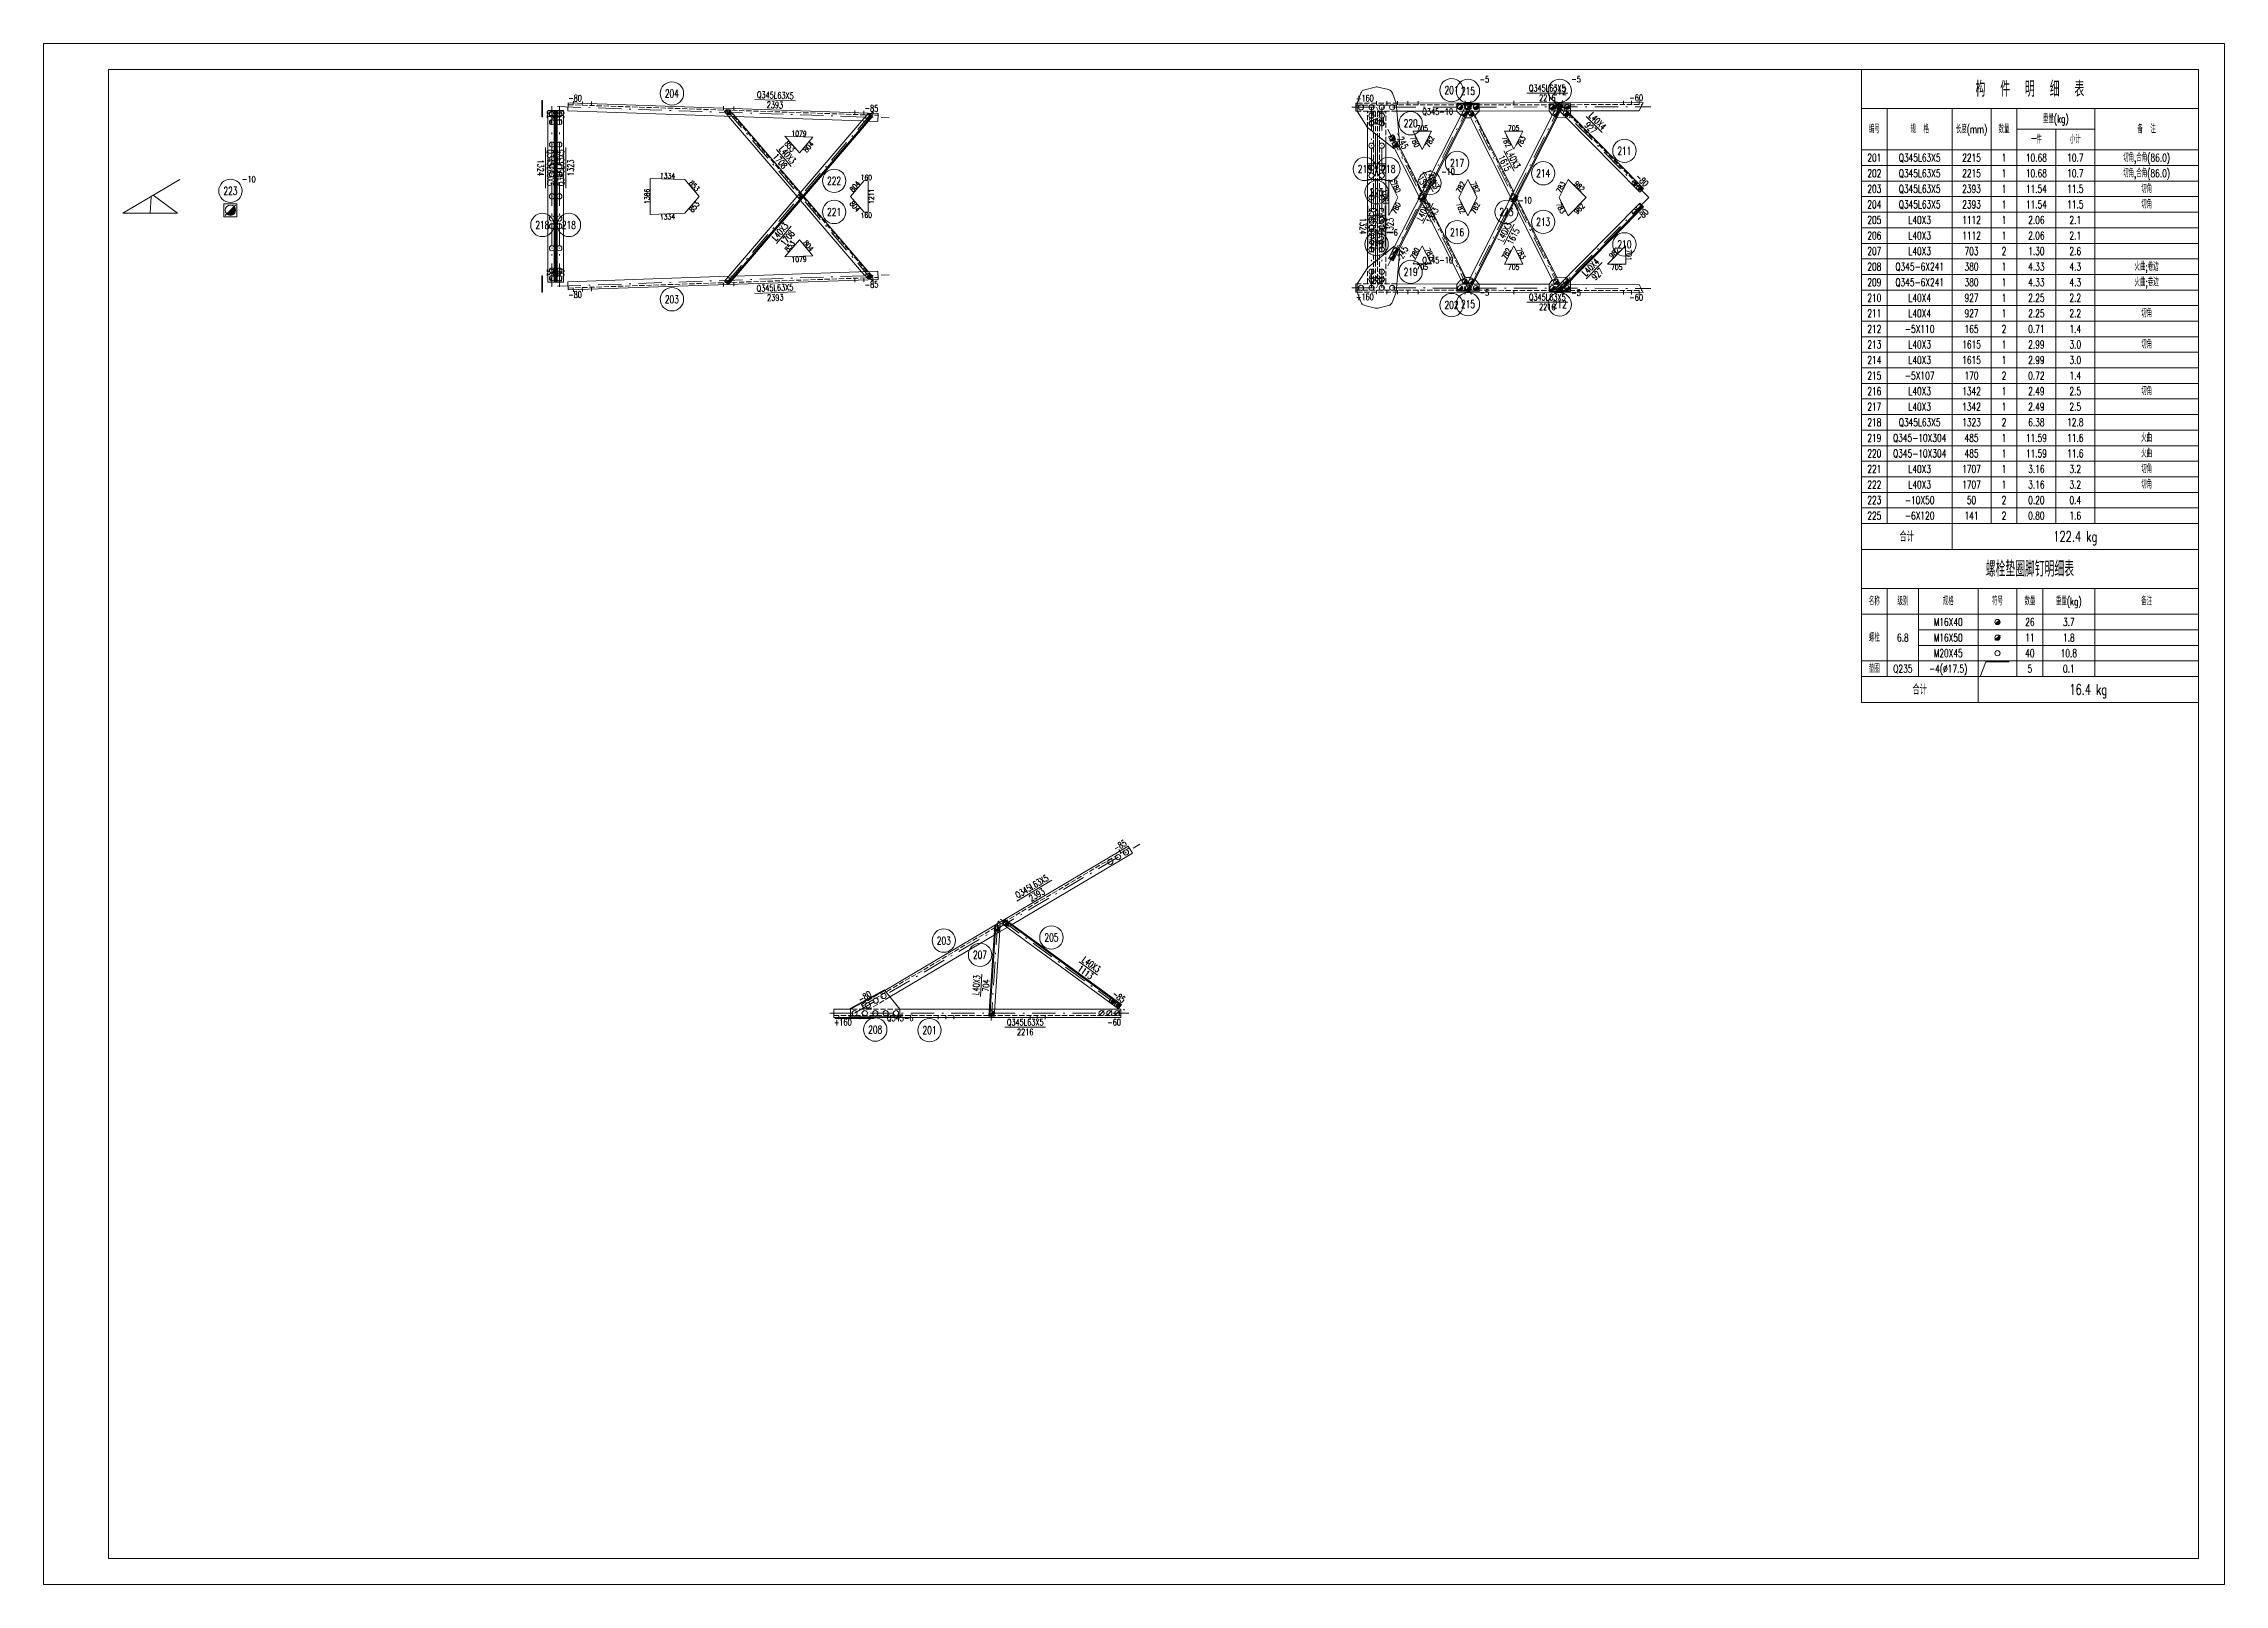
# Model space of a CAD drawing. Extents: x 0 to 841, y 0 to 5426.
# Drawn here: x 0 to 841, y 3624 to 4218 of the extents above; entities that cross this region are included whole.
import ezdxf
from ezdxf.enums import TextEntityAlignment as Align

# ---------------------------------------------------------------- set-up
doc = ezdxf.new("R2010")
doc.units = 0
doc.header["$MEASUREMENT"] = 0
doc.linetypes.add('Dash', pattern=[2.75, 2, -0.75])
doc.linetypes.add('DashDot', pattern=[15.6, 9, -3, 0.6, -3])
doc.layers.get('0').update_dxf_attribs({"linetype": 'CONTINUOUS', "lineweight": 25})
doc.styles.get("Standard").update_dxf_attribs({"font": 'simplex.shx', "width": 0.7, "height": 3, "bigfont": 'gbhzfs.shx'})

msp = doc.modelspace()

# ---------------------------------------------------------------- texts
at = {"color": 7, "linetype": 'Continuous', "lineweight": 13, "width": 0.7}
for s, p in [('-5', (553.8, 4204.24)), ('-5', (589.17, 4204.3)), ('Q345-10', (531.69, 4191.78)), ('-10', (76.54, 4165.73)), ('-6', (518.56, 4165.2)), ('-10', (538.97, 4168.68)), ('-10', (568.63, 4157.61)), ('-6', (518.56, 4145.2)), ('Q345-10', (531.69, 4134.51)), ('-5', (553.8, 4122.06)), ('-5', (589.17, 4121.99)), ('Q345-6', (325.22, 3842.39))]:
    msp.add_text(s, height=2.4, dxfattribs=at).set_placement(p, align=Align.MIDDLE_LEFT)
for s, rotation, p in [('-80', 358.05108, (204.96, 4196.97)), ('Q345L63X5', 358.05108, (282.18, 4198.1)), ('+160', 0.10422, (509.56, 4196.94)), ('Q345L63X5', 0.10422, (579.88, 4200.82)), ('2216', 0.10422, (579.89, 4197.07)), ('-60', 0.10422, (614.18, 4197.13)), ('-35', 90, (195.43, 4189.56)), ('-35', 90, (199.51, 4189.56)), ('2393', 358.05108, (282.05, 4194.35)), ('-85', 358.05108, (319.28, 4193.08)), ('-35', 270, (512.58, 4189.1)), ('-35', 270, (515.53, 4189.09)), ('L40X4', 314.61157, (599.25, 4188.14)), ('-245', 296.82343, (523.73, 4180.71)), ('927', 314.61157, (596.58, 4185.51)), ('1324', 270, (191.68, 4170.14)), ('Q345L63X5', 270, (195.43, 4170.14)), ('Q345L63X5', 90, (199.51, 4170.13)), ('1323', 90, (203.26, 4170.13)), ('1708', 310.59439, (284.01, 4172.7)), ('L40X3', 310.59439, (286.86, 4175.14)), ('1615', 296.78105, (563.44, 4171.92)), ('L40X3', 296.78105, (566.79, 4173.61)), ('1343', 296.82343, (532.25, 4163.87)), ('L40X3', 296.82343, (535.59, 4165.56)), ('-80', 314.61157, (616.44, 4165.38)), ('L40X3', 63.17657, (532.25, 4153.42)), ('1343', 63.17657, (535.59, 4151.73)), ('L40X3', 49.40561, (284.01, 4145.52)), ('1324', 270, (508.83, 4147.62)), ('Q345L63X5', 270, (512.58, 4147.62)), ('Q345L63X5', 90, (515.53, 4147.62)), ('1323', 90, (519.28, 4147.62)), ('L40X3', 63.21895, (563.44, 4145.37)), ('1615', 63.21895, (566.79, 4143.68)), ('-80', 45.38967, (616.44, 4151.91)), ('1708', 49.40561, (286.86, 4143.08)), ('-245', 63.17657, (523.73, 4136.58)), ('-35', 90, (195.43, 4128.66)), ('-35', 90, (199.51, 4128.66)), ('-35', 270, (512.58, 4128.19)), ('-35', 270, (515.53, 4128.2)), ('L40X4', 45.38967, (596.58, 4131.78)), ('927', 45.38967, (599.25, 4129.15)), ('-80', 1.94892, (204.96, 4121.25)), ('Q345L63X5', 1.94892, (282.05, 4123.87)), ('2393', 1.94892, (282.18, 4120.12)), ('-85', 1.94892, (319.28, 4125.14)), ('+160', 359.89578, (509.56, 4120.35)), ('Q345L63X5', 359.89578, (579.89, 4120.23)), ('-60', 359.89578, (614.18, 4120.16)), ('2216', 359.89578, (579.88, 4116.48)), ('-85', 30.62434, (415.09, 3908.83)), ('Q345L63X5', 30.62434, (381.12, 3893.08)), ('2393', 30.62434, (383.03, 3889.85)), ('1113', 323.78669, (401.79, 3859.96)), ('L40X3', 323.78669, (404.01, 3862.99)), ('-80', 30.62434, (316.66, 3850.56)), ('L40X3', 86.22572, (359.68, 3855.07)), ('704', 86.22572, (363.42, 3854.82)), ('-85', 323.78669, (414.63, 3850.56)), ('+160', 359.99272, (308.23, 3840.72)), ('Q345L63X5', 359.99272, (378.56, 3840.71)), ('2216', 359.99272, (378.56, 3836.96)), ('-60', 359.99272, (412.85, 3840.71))]:
    msp.add_text(s, height=2.5, rotation=rotation, dxfattribs=at).set_placement(p, align=Align.MIDDLE_CENTER)
for s, p in [('204', (242.3, 4198.78)), ('201', (542.97, 4200.07)), ('215', (549.3, 4199.74)), ('212', (584.67, 4199.8)), ('220', (527.19, 4187.28)), ('217', (545.09, 4172)), ('211', (609.62, 4176.67)), ('222', (304.86, 4165.12)), ('218', (509.51, 4169.67)), ('218', (518.61, 4169.67)), ('223', (534.47, 4164.18)), ('214', (578.31, 4168.01)), ('223', (72.04, 4161.23)), ('221', (304.86, 4153.1)), ('225', (514.06, 4160.7)), ('223', (564.13, 4153.11)), ('218', (192.35, 4148.08)), ('218', (202.58, 4148.09)), ('216', (545.09, 4145.29)), ('213', (578.31, 4149.28)), ('225', (514.06, 4140.7)), ('210', (609.62, 4140.62)), ('219', (527.19, 4130.01)), ('203', (242.3, 4119.44)), ('202', (542.97, 4117.22)), ('215', (549.3, 4117.56)), ('212', (584.67, 4117.49)), ('203', (347.15, 3872.18)), ('205', (388.65, 3873.39)), ('207', (361.12, 3866.72)), ('208', (320.72, 3837.89)), ('201', (341.64, 3837.64))]:
    msp.add_text(s, height=3, dxfattribs=at).set_placement(p, align=Align.MIDDLE_CENTER)
at = {"color": 3, "linetype": 'Continuous', "lineweight": 13, "width": 0.7}
for s, height, p in [('构  件  明  细  表', 6, (766, 4200.5)), ('重量(kg)', 3, (776, 4189)), ('编号', 3, (706, 4185)), ('规  格', 3, (723.5, 4185)), ('长度(mm)', 3, (743.5, 4185)), ('数量', 3, (756, 4185)), ('一件', 3, (768.5, 4181)), ('小计', 3, (783.5, 4181)), ('备  注', 3, (811, 4185)), ('201', 3, (706, 4174)), ('Q345L63X5', 3, (723.5, 4174)), ('2215', 3, (743.5, 4174)), ('1', 3, (756, 4174)), ('10.68', 3, (768.5, 4174)), ('10.7', 3, (783.5, 4174)), ('切角,合角(86.0)', 3, (811, 4174)), ('202', 3, (706, 4168)), ('203', 3, (706, 4162)), ('Q345L63X5', 3, (723.5, 4168)), ('Q345L63X5', 3, (723.5, 4162)), ('2215', 3, (743.5, 4168)), ('2393', 3, (743.5, 4162)), ('1', 3, (756, 4168)), ('1', 3, (756, 4162)), ('10.68', 3, (768.5, 4168)), ('11.54', 3, (768.5, 4162)), ('10.7', 3, (783.5, 4168)), ('11.5', 3, (783.5, 4162)), ('切角,合角(86.0)', 3, (811, 4168)), ('切角', 3, (811, 4162)), ('204', 3, (706, 4156)), ('Q345L63X5', 3, (723.5, 4156)), ('2393', 3, (743.5, 4156)), ('1', 3, (756, 4156)), ('11.54', 3, (768.5, 4156)), ('11.5', 3, (783.5, 4156)), ('切角', 3, (811, 4156)), ('205', 3, (706, 4150)), ('L40X3', 3, (723.5, 4150)), ('1112', 3, (743.5, 4150)), ('1', 3, (756, 4150)), ('2.06', 3, (768.5, 4150)), ('2.1', 3, (783.5, 4150)), ('206', 3, (706, 4144)), ('207', 3, (706, 4138)), ('L40X3', 3, (723.5, 4144)), ('L40X3', 3, (723.5, 4138)), ('1112', 3, (743.5, 4144)), ('703', 3, (743.5, 4138)), ('2', 3, (756, 4138)), ('1', 3, (756, 4144)), ('2.06', 3, (768.5, 4144)), ('1.30', 3, (768.5, 4138)), ('2.1', 3, (783.5, 4144)), ('2.6', 3, (783.5, 4138)), ('208', 3, (706, 4132)), ('Q345-6X241', 3, (723.5, 4132)), ('380', 3, (743.5, 4132)), ('1', 3, (756, 4132)), ('4.33', 3, (768.5, 4132)), ('4.3', 3, (783.5, 4132)), ('火曲;卷边', 3, (811, 4132)), ('209', 3, (706, 4126)), ('210', 3, (706, 4120)), ('Q345-6X241', 3, (723.5, 4126)), ('L40X4', 3, (723.5, 4120)), ('380', 3, (743.5, 4126)), ('927', 3, (743.5, 4120)), ('1', 3, (756, 4126)), ('1', 3, (756, 4120)), ('4.33', 3, (768.5, 4126)), ('2.25', 3, (768.5, 4120)), ('4.3', 3, (783.5, 4126)), ('2.2', 3, (783.5, 4120)), ('火曲;卷边', 3, (811, 4126)), ('211', 3, (706, 4114)), ('L40X4', 3, (723.5, 4114)), ('927', 3, (743.5, 4114)), ('1', 3, (756, 4114)), ('2.25', 3, (768.5, 4114)), ('2.2', 3, (783.5, 4114)), ('切角', 3, (811, 4114)), ('212', 3, (706, 4108)), ('-5X110', 3, (723.5, 4108)), ('165', 3, (743.5, 4108)), ('2', 3, (756, 4108)), ('0.71', 3, (768.5, 4108)), ('1.4', 3, (783.5, 4108)), ('213', 3, (706, 4102)), ('214', 3, (706, 4096)), ('L40X3', 3, (723.5, 4102)), ('L40X3', 3, (723.5, 4096)), ('1615', 3, (743.5, 4102)), ('1615', 3, (743.5, 4096)), ('1', 3, (756, 4102)), ('1', 3, (756, 4096)), ('2.99', 3, (768.5, 4102)), ('2.99', 3, (768.5, 4096)), ('3.0', 3, (783.5, 4102)), ('3.0', 3, (783.5, 4096)), ('切角', 3, (811, 4102)), ('215', 3, (706, 4090)), ('-5X107', 3, (723.5, 4090)), ('170', 3, (743.5, 4090)), ('2', 3, (756, 4090)), ('0.72', 3, (768.5, 4090)), ('1.4', 3, (783.5, 4090)), ('216', 3, (706, 4084)), ('217', 3, (706, 4078)), ('L40X3', 3, (723.5, 4084)), ('L40X3', 3, (723.5, 4078)), ('1342', 3, (743.5, 4084)), ('1342', 3, (743.5, 4078)), ('1', 3, (756, 4084)), ('1', 3, (756, 4078)), ('2.49', 3, (768.5, 4084)), ('2.49', 3, (768.5, 4078)), ('2.5', 3, (783.5, 4084)), ('2.5', 3, (783.5, 4078)), ('切角', 3, (811, 4084)), ('218', 3, (706, 4072)), ('Q345L63X5', 3, (723.5, 4072)), ('1323', 3, (743.5, 4072)), ('2', 3, (756, 4072)), ('6.38', 3, (768.5, 4072)), ('12.8', 3, (783.5, 4072)), ('219', 3, (706, 4066)), ('Q345-10X304', 3, (723.5, 4066)), ('485', 3, (743.5, 4066)), ('1', 3, (756, 4066)), ('11.59', 3, (768.5, 4066)), ('11.6', 3, (783.5, 4066)), ('火曲', 3, (811, 4066)), ('220', 3, (706, 4060)), ('221', 3, (706, 4054)), ('Q345-10X304', 3, (723.5, 4060)), ('L40X3', 3, (723.5, 4054)), ('1707', 3, (743.5, 4054)), ('485', 3, (743.5, 4060)), ('1', 3, (756, 4060)), ('1', 3, (756, 4054)), ('11.59', 3, (768.5, 4060)), ('3.16', 3, (768.5, 4054)), ('11.6', 3, (783.5, 4060)), ('3.2', 3, (783.5, 4054)), ('切角', 3, (811, 4054)), ('火曲', 3, (811, 4060)), ('222', 3, (706, 4048)), ('L40X3', 3, (723.5, 4048)), ('1707', 3, (743.5, 4048)), ('1', 3, (756, 4048)), ('3.16', 3, (768.5, 4048)), ('3.2', 3, (783.5, 4048)), ('切角', 3, (811, 4048)), ('223', 3, (706, 4042)), ('225', 3, (706, 4036)), ('-10X50', 3, (723.5, 4042)), ('-6X120', 3, (723.5, 4036)), ('141', 3, (743.5, 4036)), ('50', 3, (743.5, 4042)), ('2', 3, (756, 4042)), ('2', 3, (756, 4036)), ('0.20', 3, (768.5, 4042)), ('0.80', 3, (768.5, 4036)), ('0.4', 3, (783.5, 4042)), ('1.6', 3, (783.5, 4036)), ('合计', 4, (718.5, 4028)), ('122.4 kg', 4, (783.5, 4028)), ('螺栓垫圈脚钉明细表', 6, (766, 4015.5)), ('名称', 3, (706, 4003)), ('级别', 3, (717, 4003)), ('规格', 3, (734.5, 4003)), ('符号', 3, (753.5, 4003)), ('数量', 3, (766, 4003)), ('重量(kg)', 3, (781, 4003)), ('备注', 3, (811, 4003)), ('M16X40', 3, (734.5, 3995)), ('26', 3, (766, 3995)), ('3.7', 3, (781, 3995)), ('螺栓', 3, (706, 3989)), ('6.8', 3, (717, 3989)), ('M16X50', 3, (734.5, 3989)), ('11', 3, (766, 3989)), ('1.8', 3, (781, 3989)), ('垫圈', 3, (706, 3977)), ('Q235', 3, (717, 3977)), ('-4(%%c17.5)', 3, (734.5, 3977)), ('M20X45', 3, (734.5, 3983)), ('40', 3, (766, 3983)), ('5', 3, (766, 3977)), ('10.8', 3, (781, 3983)), ('0.1', 3, (781, 3977)), ('合计', 4, (723.5, 3969)), ('16.4 kg', 4, (788.5, 3969))]:
    msp.add_text(s, height=height, dxfattribs=at).set_placement(p, align=Align.MIDDLE_CENTER)
at = {"color": 7, "linetype": 'Continuous', "lineweight": 20, "width": 0.7}
for s, rotation, p in [('853', 310.59439, (287.76, 4178.34)), ('1079', 358.05108, (291.33, 4183.38)), ('804', 49.40561, (294.98, 4178.16)), ('780', 296.82343, (528.84, 4180.18)), ('705', 0.10422, (531.68, 4185.41)), ('782', 63.17657, (534.51, 4180.18)), ('782', 296.78105, (564.1, 4180.22)), ('705', 0.10422, (566.93, 4185.46)), ('783', 63.21886, (569.76, 4180.23)), ('1334', 358.05108, (240.61, 4167.01)), ('853', 310.59439, (250.92, 4163.13)), ('804', 49.40561, (312.88, 4162.94)), ('160', 358.05108, (317.25, 4166.39)), ('780', 296.82343, (521.59, 4162.67)), ('782', 63.17657, (546.47, 4162.68)), ('782', 296.78105, (552.14, 4162.68)), ('783', 63.21886, (585.09, 4162.68)), ('982', 314.61163, (592.23, 4162.98)), ('1386', 90, (232.7, 4159.11)), ('853', 49.40561, (250.92, 4155.09)), ('804', 310.59439, (312.88, 4155.27)), ('1211', 90, (319.21, 4159.11)), ('1393', 90, (517.55, 4158.65)), ('780', 63.17657, (521.59, 4154.62)), ('782', 296.82343, (546.47, 4154.62)), ('782', 63.21895, (552.14, 4154.62)), ('783', 296.78105, (585.09, 4154.61)), ('982', 45.38967, (592.23, 4154.31)), ('1334', 1.94892, (240.61, 4151.21)), ('160', 1.94892, (317.25, 4151.83)), ('853', 49.40561, (287.76, 4139.88)), ('804', 310.59439, (294.98, 4140.06)), ('780', 63.17657, (528.84, 4137.12)), ('782', 296.82343, (534.51, 4137.11)), ('782', 63.21895, (564.1, 4137.07)), ('783', 296.78105, (569.76, 4137.07)), ('982', 45.38967, (605.75, 4137.34)), ('701', 271.25818, (611.33, 4136.51)), ('1079', 1.94892, (291.33, 4134.84)), ('705', 359.89578, (531.68, 4131.88)), ('705', 359.89578, (566.93, 4131.84)), ('705', 359.89578, (606.68, 4131.79))]:
    msp.add_text(s, height=2, rotation=rotation, dxfattribs=at).set_placement(p, align=Align.MIDDLE_CENTER)

# ---------------------------------------------------------------- blocks, each defined once
blk = doc.blocks.new('M16X40S')
at = {"color": 3, "linetype": 'Continuous', "lineweight": 13}
blk.add_line((-0.707, -0.707), (0.707, 0.707), dxfattribs=at)
blk.add_circle((0, 0), 1, dxfattribs=at)
for radius in [0.9, 0.8, 0.7, 0.6, 0.5, 0.4, 0.3, 0.2, 0.1]:
    blk.add_arc((0, 0), radius, 225, 45, dxfattribs=at)
blk = doc.blocks.new('M16X50S')
at = {"color": 3, "linetype": 'Continuous', "lineweight": 13}
blk.add_line((-1, -1), (1, 1), dxfattribs=at)
blk.add_circle((0, 0), 1, dxfattribs=at)
for radius in [0.9, 0.8, 0.7, 0.6, 0.5, 0.4, 0.3, 0.2, 0.1]:
    blk.add_arc((0, 0), radius, 225, 45, dxfattribs=at)
blk = doc.blocks.new('M20X45S')
at = {"color": 3, "linetype": 'Continuous', "lineweight": 13}
blk.add_circle((0, 0), 1, dxfattribs=at)
blk = doc.blocks.new('WasherML')
at = {"color": 3, "linetype": 'Continuous', "lineweight": 13}
for p, q in [((-6.5, -2.7), (-4.5, 2.7)), ((-4.5, 2.7), (4.5, 2.7))]:
    blk.add_line(p, q, dxfattribs=at)
blk = doc.blocks.new('M20X55S')
at = {"color": 3, "linetype": 'Continuous', "lineweight": 13}
blk.add_line((-1, -1), (1, 1), dxfattribs=at)
blk.add_circle((0, 0), 1, dxfattribs=at)
blk = doc.blocks.new('DefaultBolt')
at = {"color": 3, "linetype": 'Continuous', "lineweight": 13}
for p, q in [((-0.1, -0.1), (0.1, 0.1)), ((0.1, -0.1), (-0.1, 0.1))]:
    blk.add_line(p, q, dxfattribs=at)
blk.add_circle((0, 0), 1, dxfattribs=at)

# ---------------------------------------------------------------- linework, layer by layer
at = {"color": 7, "linetype": 'Continuous', "lineweight": 18}
for p, q in [((0, 4218), (841, 4218)), ((0, 3624), (0, 4218)), ((841, 3624), (841, 4218)), ((25, 4208), (831, 4208)), ((25, 3634), (25, 4208)), ((831, 3634), (831, 4208)), ((25, 3634), (831, 3634)), ((0, 3624), (841, 3624))]:
    msp.add_line(p, q, dxfattribs=at)
at = {"color": 7, "linetype": 'Continuous', "lineweight": 13}
for p, q in [((572.01, 4198.93), (587.76, 4198.96)), ((274.24, 4196.49), (289.98, 4195.96)), ((600.99, 4183.71), (594.84, 4189.94)), ((193.55, 4162.26), (193.55, 4178.01)), ((201.38, 4162.26), (201.38, 4178.01)), ((288.28, 4170.6), (282.59, 4177.24)), ((567.08, 4168.86), (563.14, 4176.67)), ((535.9, 4160.81), (531.95, 4168.62)), ((510.71, 4155.5), (510.71, 4139.75)), ((517.41, 4155.5), (517.41, 4139.75)), ((535.9, 4156.48), (531.95, 4148.67)), ((288.28, 4147.62), (282.59, 4140.98)), ((567.08, 4148.43), (563.14, 4140.62)), ((600.99, 4133.58), (594.84, 4127.35)), ((274.24, 4121.73), (289.98, 4122.26)), ((572.01, 4118.37), (587.76, 4118.34)), ((375.3, 3887.45), (388.85, 3895.48)), ((399.37, 3864.06), (406.43, 3858.89)), ((361.84, 3859.31), (361.26, 3850.58)), ((370.68, 3838.84), (386.43, 3838.84))]:
    msp.add_line(p, q, dxfattribs=at)
at = {"color": 2, "linetype": 'DashDot', "lineweight": 0}
for p, q in [((196.03, 4124.29), (196.03, 4193.93)), ((198.22, 4193.73), (326.03, 4189.38)), ((198.9, 4124.28), (198.9, 4193.94)), ((319.83, 4126.48), (262.34, 4193.57)), ((319.83, 4191.74), (262.34, 4124.65)), ((504.56, 4193.45), (619.81, 4193.66)), ((512.06, 4193.47), (512.06, 4123.83)), ((550.55, 4195.99), (514.06, 4123.82)), ((550.55, 4121.3), (514.06, 4193.47)), ((516.06, 4193.48), (516.06, 4123.82)), ((585.8, 4196.05), (548.07, 4121.3)), ((585.8, 4121.24), (548.07, 4195.99)), ((619.04, 4158.65), (582.63, 4195.56)), ((619.04, 4158.65), (582.63, 4121.74)), ((198.22, 4124.49), (326.03, 4128.84)), ((504.56, 4123.84), (619.81, 4123.63)), ((312.73, 3844.19), (422.77, 3909.34)), ((367.93, 3879.51), (365.42, 3841.44)), ((368.97, 3880.43), (418.48, 3844.18)), ((303.23, 3844.2), (418.48, 3844.18))]:
    msp.add_line(p, q, dxfattribs=at)
at = {"color": 7, "linetype": 'Continuous', "lineweight": 0}
for p, q in [((196.88, 4126.04), (196.88, 4192.18)), ((198.05, 4126.03), (198.05, 4192.19)), ((319.31, 4190.21), (263.77, 4125.4)), ((550.41, 4194.38), (520.12, 4134.48)), ((585.66, 4194.45), (549.28, 4122.37)), ((30.52, 4152.59), (52.53, 4165.63)), ((41.52, 4159.11), (41.09, 4152.59)), ((42.21, 4159.52), (51.67, 4152.59)), ((616.66, 4155.38), (584.11, 4122.38)), ((30.52, 4152.59), (51.67, 4152.59)), ((367.23, 3878.05), (364.92, 3842.98)), ((370.54, 3880.03), (415.4, 3847.18))]:
    msp.add_line(p, q, dxfattribs=at)
at = {"color": 1, "linetype": 'Dash', "lineweight": 0}
for p, q in [((202.25, 4194.44), (321.81, 4190.37)), ((263.39, 4192.5), (262.55, 4191.78)), ((262.55, 4191.78), (264.14, 4189.93)), ((264.59, 4192.48), (263.39, 4192.5)), ((319.31, 4128.01), (264.06, 4192.48)), ((266.85, 4189.84), (264.59, 4192.48)), ((318.03, 4188.1), (315.47, 4188.18)), ((506.06, 4194.31), (616.45, 4194.51)), ((506.56, 4195.06), (521.56, 4195.09)), ((521.82, 4191.94), (506.56, 4191.91)), ((510.51, 4185.72), (510.51, 4191.72)), ((510.51, 4191.72), (513.66, 4191.72)), ((512.91, 4191.72), (512.91, 4125.58)), ((513.66, 4191.72), (513.66, 4183.19)), ((514.46, 4191.73), (514.46, 4182.55)), ((517.61, 4191.73), (514.46, 4191.73)), ((515.21, 4191.73), (515.21, 4125.57)), ((517.61, 4180.02), (517.61, 4191.73)), ((553.56, 4191.99), (545.06, 4191.98)), ((546.61, 4190.42), (548.4, 4189.52)), ((548.66, 4194.61), (547.85, 4194.2)), ((547.85, 4194.2), (550.22, 4189.51)), ((549.89, 4194.61), (548.66, 4194.61)), ((549.61, 4194.79), (548.82, 4194.78)), ((585.66, 4122.85), (549.44, 4194.61)), ((552, 4190.42), (549.89, 4194.61)), ((588.81, 4192.06), (580.56, 4192.04)), ((581.87, 4190.48), (583.65, 4189.58)), ((583.86, 4194.67), (582.97, 4193.79)), ((582.97, 4193.79), (587.19, 4189.52)), ((584.92, 4194.66), (583.86, 4194.67)), ((584.86, 4194.85), (584.07, 4194.85)), ((616.66, 4161.92), (584.36, 4194.66)), ((588.61, 4190.92), (584.92, 4194.66)), ((520.48, 4182.99), (518.69, 4182.09)), ((518.69, 4182.09), (520.95, 4177.63)), ((550.41, 4122.91), (520.12, 4182.81)), ((522.74, 4178.53), (520.48, 4182.99)), ((510.51, 4165.65), (510.51, 4171.65)), ((513.66, 4171.65), (513.66, 4165.65)), ((514.46, 4171.65), (514.46, 4165.65)), ((517.61, 4165.65), (517.61, 4171.65)), ((290.55, 4159.11), (291.87, 4157.57)), ((293.18, 4159.11), (291.87, 4160.65)), ((532, 4157.08), (530.21, 4157.99)), ((530.41, 4158.92), (531.67, 4156.43)), ((531.34, 4160.22), (533.13, 4159.31)), ((532.93, 4158.37), (531.67, 4160.86)), ((567.25, 4157.08), (565.46, 4157.98)), ((565.66, 4158.92), (566.92, 4156.43)), ((566.59, 4160.21), (568.37, 4159.31)), ((568.18, 4158.37), (566.92, 4160.87)), ((510.51, 4145.65), (510.51, 4151.65)), ((513.66, 4151.65), (513.66, 4145.65)), ((514.46, 4151.65), (514.46, 4145.65)), ((517.61, 4145.65), (517.61, 4151.65)), ((522.74, 4138.76), (520.95, 4139.67)), ((315.47, 4130.03), (317.67, 4127.46)), ((319.61, 4128.27), (318.03, 4130.12)), ((510.51, 4125.58), (510.51, 4131.58)), ((513.66, 4134.1), (513.66, 4125.58)), ((514.46, 4134.75), (514.46, 4125.57)), ((517.61, 4125.57), (517.61, 4137.28)), ((202.25, 4123.78), (321.81, 4127.85)), ((266.85, 4128.38), (264.14, 4128.29)), ((317.67, 4127.46), (318.7, 4127.49)), ((318.7, 4127.49), (319.61, 4128.27)), ((506.06, 4122.99), (616.45, 4122.79)), ((521.82, 4125.36), (506.56, 4125.39)), ((506.56, 4122.24), (521.56, 4122.21)), ((513.66, 4125.58), (510.51, 4125.58)), ((514.46, 4125.57), (517.61, 4125.57)), ((553.56, 4125.3), (545.06, 4125.32)), ((546.61, 4126.88), (548.73, 4122.68)), ((550.77, 4123.09), (548.4, 4127.78)), ((548.73, 4122.68), (549.96, 4122.69)), ((549.01, 4122.51), (549.8, 4122.51)), ((549.96, 4122.69), (550.77, 4123.09)), ((552, 4126.88), (550.22, 4127.78)), ((588.81, 4125.24), (580.56, 4125.25)), ((581.87, 4126.81), (583.96, 4122.66)), ((586.02, 4123.03), (583.65, 4127.71)), ((583.96, 4122.66), (585.21, 4122.62)), ((584.05, 4122.44), (584.73, 4122.44)), ((585.21, 4122.62), (586.02, 4123.03)), ((588.61, 4126.37), (587.18, 4127.78)), ((315.73, 3846.96), (418.68, 3907.91)), ((373.49, 3878.36), (371.62, 3877.26)), ((368.67, 3875.51), (366.58, 3874.28)), ((315.35, 3847.61), (324.39, 3852.96)), ((330.23, 3845.74), (311.23, 3845.74)), ((316.4, 3845.85), (315.35, 3847.61)), ((318.59, 3845.87), (316.4, 3845.85)), ((326.39, 3850.48), (318.59, 3845.87)), ((366.71, 3845.74), (364.7, 3845.74)), ((304.73, 3843.35), (415.48, 3843.33)), ((305.22, 3842.6), (320.22, 3842.59))]:
    msp.add_line(p, q, dxfattribs=at)
at = {"color": 1, "linetype": 'Continuous', "lineweight": 0}
for p, q in [((296.68, 4181.99), (285.9, 4182.36)), ((285.9, 4182.36), (291.45, 4175.89)), ((291.45, 4175.89), (296.68, 4181.99)), ((535.21, 4184.21), (528.15, 4184.2)), ((528.15, 4184.2), (531.68, 4177.24)), ((531.68, 4177.24), (535.21, 4184.21)), ((570.46, 4184.26), (563.41, 4184.25)), ((563.41, 4184.25), (566.93, 4177.27)), ((566.93, 4177.27), (570.46, 4184.26)), ((247.23, 4165.58), (233.9, 4166.04)), ((233.9, 4166.04), (233.9, 4152.18)), ((252.78, 4159.11), (247.23, 4165.58)), ((316.41, 4165.22), (311.17, 4159.11)), ((318.01, 4165.16), (316.41, 4165.22)), ((318.01, 4153.06), (318.01, 4165.16)), ((518.75, 4165.61), (518.75, 4151.68)), ((522.28, 4158.65), (518.75, 4165.61)), ((549.3, 4165.62), (545.77, 4158.65)), ((552.83, 4158.65), (549.3, 4165.62)), ((587.93, 4165.64), (584.4, 4158.65)), ((594.83, 4158.65), (587.93, 4165.64)), ((247.23, 4152.63), (252.78, 4159.11)), ((311.17, 4159.11), (316.41, 4153)), ((518.75, 4151.68), (522.28, 4158.65)), ((545.77, 4158.65), (549.3, 4151.67)), ((549.3, 4151.67), (552.83, 4158.65)), ((584.4, 4158.65), (587.93, 4151.66)), ((587.93, 4151.66), (594.83, 4158.65)), ((233.9, 4152.18), (247.23, 4152.63)), ((316.41, 4153), (318.01, 4153.06)), ((291.45, 4142.33), (285.9, 4135.86)), ((296.68, 4136.23), (291.45, 4142.33)), ((531.68, 4140.06), (528.15, 4133.09)), ((535.21, 4133.08), (531.68, 4140.06)), ((566.93, 4140.02), (563.41, 4133.04)), ((570.46, 4133.03), (566.93, 4140.02)), ((610.05, 4139.99), (603.16, 4133)), ((610.21, 4132.98), (610.05, 4139.99)), ((285.9, 4135.86), (296.68, 4136.23)), ((528.15, 4133.09), (535.21, 4133.08)), ((563.41, 4133.04), (570.46, 4133.03)), ((603.16, 4133), (610.21, 4132.98))]:
    msp.add_line(p, q, dxfattribs=at)
at = {"color": 3, "linetype": 'Continuous', "lineweight": 13}
for points in [[(701, 4208), (701, 4193), (831, 4193), (831, 4208)], [(701, 4193), (701, 4177), (711, 4177), (711, 4193)], [(711, 4193), (711, 4177), (736, 4177), (736, 4193)], [(736, 4193), (736, 4177), (751, 4177), (751, 4193)], [(751, 4193), (751, 4177), (761, 4177), (761, 4193)], [(761, 4193), (761, 4185), (791, 4185), (791, 4193)], [(791, 4193), (791, 4177), (831, 4177), (831, 4193)], [(761, 4185), (761, 4177), (776, 4177), (776, 4185)], [(776, 4185), (776, 4177), (791, 4177), (791, 4185)], [(701, 4177), (701, 4171), (711, 4171), (711, 4177)], [(711, 4177), (711, 4171), (736, 4171), (736, 4177)], [(736, 4177), (736, 4171), (751, 4171), (751, 4177)], [(751, 4177), (751, 4171), (761, 4171), (761, 4177)], [(761, 4177), (761, 4171), (776, 4171), (776, 4177)], [(776, 4177), (776, 4171), (791, 4171), (791, 4177)], [(791, 4177), (791, 4171), (831, 4171), (831, 4177)], [(701, 4171), (701, 4165), (711, 4165), (711, 4171)], [(701, 4165), (701, 4159), (711, 4159), (711, 4165)], [(711, 4171), (711, 4165), (736, 4165), (736, 4171)], [(711, 4165), (711, 4159), (736, 4159), (736, 4165)], [(736, 4171), (736, 4165), (751, 4165), (751, 4171)], [(736, 4165), (736, 4159), (751, 4159), (751, 4165)], [(751, 4171), (751, 4165), (761, 4165), (761, 4171)], [(751, 4165), (751, 4159), (761, 4159), (761, 4165)], [(761, 4171), (761, 4165), (776, 4165), (776, 4171)], [(761, 4165), (761, 4159), (776, 4159), (776, 4165)], [(776, 4171), (776, 4165), (791, 4165), (791, 4171)], [(776, 4165), (776, 4159), (791, 4159), (791, 4165)], [(791, 4171), (791, 4165), (831, 4165), (831, 4171)], [(791, 4165), (791, 4159), (831, 4159), (831, 4165)], [(701, 4159), (701, 4153), (711, 4153), (711, 4159)], [(711, 4159), (711, 4153), (736, 4153), (736, 4159)], [(736, 4159), (736, 4153), (751, 4153), (751, 4159)], [(751, 4159), (751, 4153), (761, 4153), (761, 4159)], [(761, 4159), (761, 4153), (776, 4153), (776, 4159)], [(776, 4159), (776, 4153), (791, 4153), (791, 4159)], [(791, 4159), (791, 4153), (831, 4153), (831, 4159)], [(701, 4153), (701, 4147), (711, 4147), (711, 4153)], [(701, 4147), (701, 4141), (711, 4141), (711, 4147)], [(711, 4153), (711, 4147), (736, 4147), (736, 4153)], [(711, 4147), (711, 4141), (736, 4141), (736, 4147)], [(736, 4153), (736, 4147), (751, 4147), (751, 4153)], [(736, 4147), (736, 4141), (751, 4141), (751, 4147)], [(751, 4153), (751, 4147), (761, 4147), (761, 4153)], [(751, 4147), (751, 4141), (761, 4141), (761, 4147)], [(761, 4153), (761, 4147), (776, 4147), (776, 4153)], [(761, 4147), (761, 4141), (776, 4141), (776, 4147)], [(776, 4153), (776, 4147), (791, 4147), (791, 4153)], [(776, 4147), (776, 4141), (791, 4141), (791, 4147)], [(791, 4153), (791, 4147), (831, 4147), (831, 4153)], [(791, 4147), (791, 4141), (831, 4141), (831, 4147)], [(701, 4141), (701, 4135), (711, 4135), (711, 4141)], [(711, 4141), (711, 4135), (736, 4135), (736, 4141)], [(736, 4141), (736, 4135), (751, 4135), (751, 4141)], [(751, 4141), (751, 4135), (761, 4135), (761, 4141)], [(761, 4141), (761, 4135), (776, 4135), (776, 4141)], [(776, 4141), (776, 4135), (791, 4135), (791, 4141)], [(791, 4141), (791, 4135), (831, 4135), (831, 4141)], [(701, 4135), (701, 4129), (711, 4129), (711, 4135)], [(711, 4135), (711, 4129), (736, 4129), (736, 4135)], [(736, 4135), (736, 4129), (751, 4129), (751, 4135)], [(751, 4135), (751, 4129), (761, 4129), (761, 4135)], [(761, 4135), (761, 4129), (776, 4129), (776, 4135)], [(776, 4135), (776, 4129), (791, 4129), (791, 4135)], [(791, 4135), (791, 4129), (831, 4129), (831, 4135)], [(701, 4129), (701, 4123), (711, 4123), (711, 4129)], [(701, 4123), (701, 4117), (711, 4117), (711, 4123)], [(711, 4129), (711, 4123), (736, 4123), (736, 4129)], [(711, 4123), (711, 4117), (736, 4117), (736, 4123)], [(736, 4129), (736, 4123), (751, 4123), (751, 4129)], [(736, 4123), (736, 4117), (751, 4117), (751, 4123)], [(751, 4129), (751, 4123), (761, 4123), (761, 4129)], [(751, 4123), (751, 4117), (761, 4117), (761, 4123)], [(761, 4129), (761, 4123), (776, 4123), (776, 4129)], [(761, 4123), (761, 4117), (776, 4117), (776, 4123)], [(776, 4129), (776, 4123), (791, 4123), (791, 4129)], [(776, 4123), (776, 4117), (791, 4117), (791, 4123)], [(791, 4129), (791, 4123), (831, 4123), (831, 4129)], [(791, 4123), (791, 4117), (831, 4117), (831, 4123)], [(701, 4117), (701, 4111), (711, 4111), (711, 4117)], [(711, 4117), (711, 4111), (736, 4111), (736, 4117)], [(736, 4117), (736, 4111), (751, 4111), (751, 4117)], [(751, 4117), (751, 4111), (761, 4111), (761, 4117)], [(761, 4117), (761, 4111), (776, 4111), (776, 4117)], [(776, 4117), (776, 4111), (791, 4111), (791, 4117)], [(791, 4117), (791, 4111), (831, 4111), (831, 4117)], [(701, 4111), (701, 4105), (711, 4105), (711, 4111)], [(701, 4105), (701, 4099), (711, 4099), (711, 4105)], [(711, 4111), (711, 4105), (736, 4105), (736, 4111)], [(711, 4105), (711, 4099), (736, 4099), (736, 4105)], [(736, 4111), (736, 4105), (751, 4105), (751, 4111)], [(736, 4105), (736, 4099), (751, 4099), (751, 4105)], [(751, 4111), (751, 4105), (761, 4105), (761, 4111)], [(751, 4105), (751, 4099), (761, 4099), (761, 4105)], [(761, 4111), (761, 4105), (776, 4105), (776, 4111)], [(761, 4105), (761, 4099), (776, 4099), (776, 4105)], [(776, 4111), (776, 4105), (791, 4105), (791, 4111)], [(776, 4105), (776, 4099), (791, 4099), (791, 4105)], [(791, 4111), (791, 4105), (831, 4105), (831, 4111)], [(791, 4105), (791, 4099), (831, 4099), (831, 4105)], [(701, 4099), (701, 4093), (711, 4093), (711, 4099)], [(711, 4099), (711, 4093), (736, 4093), (736, 4099)], [(736, 4099), (736, 4093), (751, 4093), (751, 4099)], [(751, 4099), (751, 4093), (761, 4093), (761, 4099)], [(761, 4099), (761, 4093), (776, 4093), (776, 4099)], [(776, 4099), (776, 4093), (791, 4093), (791, 4099)], [(791, 4099), (791, 4093), (831, 4093), (831, 4099)], [(701, 4093), (701, 4087), (711, 4087), (711, 4093)], [(711, 4093), (711, 4087), (736, 4087), (736, 4093)], [(736, 4093), (736, 4087), (751, 4087), (751, 4093)], [(751, 4093), (751, 4087), (761, 4087), (761, 4093)], [(761, 4093), (761, 4087), (776, 4087), (776, 4093)], [(776, 4093), (776, 4087), (791, 4087), (791, 4093)], [(791, 4093), (791, 4087), (831, 4087), (831, 4093)], [(701, 4087), (701, 4081), (711, 4081), (711, 4087)], [(701, 4081), (701, 4075), (711, 4075), (711, 4081)], [(711, 4087), (711, 4081), (736, 4081), (736, 4087)], [(711, 4081), (711, 4075), (736, 4075), (736, 4081)], [(736, 4087), (736, 4081), (751, 4081), (751, 4087)], [(736, 4081), (736, 4075), (751, 4075), (751, 4081)], [(751, 4087), (751, 4081), (761, 4081), (761, 4087)], [(751, 4081), (751, 4075), (761, 4075), (761, 4081)], [(761, 4087), (761, 4081), (776, 4081), (776, 4087)], [(761, 4081), (761, 4075), (776, 4075), (776, 4081)], [(776, 4087), (776, 4081), (791, 4081), (791, 4087)], [(776, 4081), (776, 4075), (791, 4075), (791, 4081)], [(791, 4087), (791, 4081), (831, 4081), (831, 4087)], [(791, 4081), (791, 4075), (831, 4075), (831, 4081)], [(701, 4075), (701, 4069), (711, 4069), (711, 4075)], [(711, 4075), (711, 4069), (736, 4069), (736, 4075)], [(736, 4075), (736, 4069), (751, 4069), (751, 4075)], [(751, 4075), (751, 4069), (761, 4069), (761, 4075)], [(761, 4075), (761, 4069), (776, 4069), (776, 4075)], [(776, 4075), (776, 4069), (791, 4069), (791, 4075)], [(791, 4075), (791, 4069), (831, 4069), (831, 4075)], [(701, 4069), (701, 4063), (711, 4063), (711, 4069)], [(701, 4063), (701, 4057), (711, 4057), (711, 4063)], [(711, 4069), (711, 4063), (736, 4063), (736, 4069)], [(711, 4063), (711, 4057), (736, 4057), (736, 4063)], [(736, 4069), (736, 4063), (751, 4063), (751, 4069)], [(736, 4063), (736, 4057), (751, 4057), (751, 4063)], [(751, 4069), (751, 4063), (761, 4063), (761, 4069)], [(751, 4063), (751, 4057), (761, 4057), (761, 4063)], [(761, 4069), (761, 4063), (776, 4063), (776, 4069)], [(761, 4063), (761, 4057), (776, 4057), (776, 4063)], [(776, 4069), (776, 4063), (791, 4063), (791, 4069)], [(776, 4063), (776, 4057), (791, 4057), (791, 4063)], [(791, 4069), (791, 4063), (831, 4063), (831, 4069)], [(791, 4063), (791, 4057), (831, 4057), (831, 4063)], [(701, 4057), (701, 4051), (711, 4051), (711, 4057)], [(711, 4057), (711, 4051), (736, 4051), (736, 4057)], [(736, 4057), (736, 4051), (751, 4051), (751, 4057)], [(751, 4057), (751, 4051), (761, 4051), (761, 4057)], [(761, 4057), (761, 4051), (776, 4051), (776, 4057)], [(776, 4057), (776, 4051), (791, 4051), (791, 4057)], [(791, 4057), (791, 4051), (831, 4051), (831, 4057)], [(701, 4051), (701, 4045), (711, 4045), (711, 4051)], [(711, 4051), (711, 4045), (736, 4045), (736, 4051)], [(736, 4051), (736, 4045), (751, 4045), (751, 4051)], [(751, 4051), (751, 4045), (761, 4045), (761, 4051)], [(761, 4051), (761, 4045), (776, 4045), (776, 4051)], [(776, 4051), (776, 4045), (791, 4045), (791, 4051)], [(791, 4051), (791, 4045), (831, 4045), (831, 4051)], [(701, 4045), (701, 4039), (711, 4039), (711, 4045)], [(701, 4039), (701, 4033), (711, 4033), (711, 4039)], [(711, 4045), (711, 4039), (736, 4039), (736, 4045)], [(711, 4039), (711, 4033), (736, 4033), (736, 4039)], [(736, 4045), (736, 4039), (751, 4039), (751, 4045)], [(736, 4039), (736, 4033), (751, 4033), (751, 4039)], [(751, 4045), (751, 4039), (761, 4039), (761, 4045)], [(751, 4039), (751, 4033), (761, 4033), (761, 4039)], [(761, 4045), (761, 4039), (776, 4039), (776, 4045)], [(761, 4039), (761, 4033), (776, 4033), (776, 4039)], [(776, 4045), (776, 4039), (791, 4039), (791, 4045)], [(776, 4039), (776, 4033), (791, 4033), (791, 4039)], [(791, 4045), (791, 4039), (831, 4039), (831, 4045)], [(791, 4039), (791, 4033), (831, 4033), (831, 4039)], [(701, 4033), (701, 4023), (736, 4023), (736, 4033)], [(736, 4033), (736, 4023), (831, 4023), (831, 4033)], [(701, 4023), (701, 4008), (831, 4008), (831, 4023)], [(701, 4008), (701, 3998), (711, 3998), (711, 4008)], [(711, 4008), (711, 3998), (723, 3998), (723, 4008)], [(723, 4008), (723, 3998), (746, 3998), (746, 4008)], [(746, 4008), (746, 3998), (761, 3998), (761, 4008)], [(761, 4008), (761, 3998), (771, 3998), (771, 4008)], [(771, 4008), (771, 3998), (791, 3998), (791, 4008)], [(791, 4008), (791, 3998), (831, 3998), (831, 4008)], [(701, 3998), (701, 3980), (711, 3980), (711, 3998)], [(711, 3998), (711, 3980), (723, 3980), (723, 3998)], [(723, 3998), (723, 3992), (746, 3992), (746, 3998)], [(746, 3998), (746, 3992), (761, 3992), (761, 3998)], [(761, 3998), (761, 3992), (771, 3992), (771, 3998)], [(771, 3998), (771, 3992), (791, 3992), (791, 3998)], [(791, 3998), (791, 3992), (831, 3992), (831, 3998)], [(723, 3992), (723, 3986), (746, 3986), (746, 3992)], [(746, 3992), (746, 3986), (761, 3986), (761, 3992)], [(761, 3992), (761, 3986), (771, 3986), (771, 3992)], [(771, 3992), (771, 3986), (791, 3986), (791, 3992)], [(791, 3992), (791, 3986), (831, 3986), (831, 3992)], [(701, 3980), (701, 3974), (711, 3974), (711, 3980)], [(711, 3980), (711, 3974), (723, 3974), (723, 3980)], [(723, 3986), (723, 3980), (746, 3980), (746, 3986)], [(723, 3980), (723, 3974), (746, 3974), (746, 3980)], [(746, 3986), (746, 3980), (761, 3980), (761, 3986)], [(746, 3980), (746, 3974), (761, 3974), (761, 3980)], [(761, 3986), (761, 3980), (771, 3980), (771, 3986)], [(761, 3980), (761, 3974), (771, 3974), (771, 3980)], [(771, 3986), (771, 3980), (791, 3980), (791, 3986)], [(771, 3980), (771, 3974), (791, 3974), (791, 3980)], [(791, 3986), (791, 3980), (831, 3980), (831, 3986)], [(791, 3980), (791, 3974), (831, 3974), (831, 3980)], [(701, 3974), (701, 3964), (746, 3964), (746, 3974)], [(746, 3974), (746, 3964), (831, 3964), (831, 3974)]]:
    msp.add_lwpolyline(points, close=True, dxfattribs=at)
at = {"color": 7, "linetype": 'Continuous', "lineweight": 0}
for points in [[(507.95, 4198.84), (506.56, 4195.06)], [(508.2, 4199.33), (507.95, 4198.84)], [(508.55, 4199.74), (508.2, 4199.33)], [(509, 4200.05), (508.55, 4199.74)], [(509.51, 4200.25), (509, 4200.05)], [(513.51, 4201.25), (509.51, 4200.25)], [(513.87, 4201.31), (513.51, 4201.25)], [(514.24, 4201.31), (513.87, 4201.31)], [(514.6, 4201.26), (514.24, 4201.31)], [(518.6, 4200.26), (514.6, 4201.26)], [(519.11, 4200.07), (518.6, 4200.26)], [(519.56, 4199.75), (519.11, 4200.07)], [(519.92, 4199.34), (519.56, 4199.75)], [(520.17, 4198.85), (519.92, 4199.34)], [(521.56, 4195.09), (520.17, 4198.85)], [(192.18, 4189.78), (192.18, 4196.02)], [(192.18, 4196.02), (192.44, 4196.02)], [(192.44, 4189.78), (192.18, 4189.78)], [(192.44, 4196.02), (192.44, 4189.78)], [(197.63, 4192.18), (194.48, 4192.18)], [(194.48, 4192.18), (194.48, 4126.04)], [(197.3, 4126.03), (197.3, 4192.19)], [(197.3, 4192.19), (200.45, 4192.19)], [(197.63, 4126.04), (197.63, 4192.18)], [(200.45, 4192.19), (200.45, 4126.03)], [(202.17, 4192.04), (202.27, 4195.19)], [(315.47, 4188.18), (202.17, 4192.04)], [(202.27, 4195.19), (321.84, 4191.12)], [(262.55, 4126.44), (317.83, 4190.94)], [(319.61, 4189.95), (264.07, 4125.14)], [(264.14, 4189.93), (290.55, 4159.11)], [(291.87, 4160.65), (266.85, 4189.84)], [(317.83, 4190.94), (318.47, 4190.92)], [(318.47, 4190.92), (319.61, 4189.95)], [(321.84, 4191.12), (321.73, 4187.97)], [(506.06, 4195.06), (506.56, 4195.06)], [(506.06, 4191.91), (506.06, 4195.06)], [(506.56, 4191.91), (506.06, 4191.91)], [(506.56, 4195.06), (506.56, 4191.91)], [(506.56, 4191.91), (510.51, 4185.72)], [(518.69, 4135.2), (548.98, 4195.1)], [(550.77, 4194.2), (520.48, 4134.3)], [(521.56, 4195.09), (616.81, 4195.26)], [(522.96, 4178.64), (521.56, 4195.09)], [(545.06, 4191.98), (521.82, 4191.94)], [(548.82, 4194.78), (545.06, 4194.78)], [(545.06, 4194.78), (545.06, 4191.98)], [(545.06, 4191.98), (546.39, 4190.53)], [(546.39, 4190.53), (546.61, 4190.42)], [(547.85, 4123.09), (584.23, 4195.17)], [(548.4, 4189.52), (548.62, 4189.4)], [(548.62, 4189.4), (550, 4189.4)], [(548.98, 4195.1), (550.77, 4194.2)], [(553.56, 4194.79), (549.61, 4194.79)], [(586.02, 4194.27), (549.64, 4122.19)], [(550, 4189.4), (552.23, 4190.53)], [(550.22, 4189.51), (565.66, 4158.92)], [(566.92, 4160.87), (552, 4190.42)], [(552.23, 4190.53), (553.56, 4191.99)], [(553.56, 4191.99), (553.56, 4194.79)], [(580.56, 4192.04), (553.56, 4191.99)], [(584.07, 4194.85), (580.56, 4194.84)], [(580.56, 4194.84), (580.56, 4192.04)], [(580.56, 4192.04), (581.64, 4190.59)], [(581.64, 4190.59), (581.87, 4190.48)], [(583.65, 4189.58), (583.87, 4189.47)], [(583.87, 4189.47), (587.01, 4189.34)], [(584.23, 4195.17), (586.02, 4194.27)], [(588.81, 4194.86), (584.86, 4194.85)], [(587.01, 4189.34), (588.79, 4191.1)], [(587.19, 4189.52), (615.52, 4160.79)], [(616.94, 4162.2), (588.61, 4190.92)], [(588.79, 4191.1), (588.81, 4192.06)], [(588.81, 4192.06), (588.81, 4194.86)], [(615.31, 4192.11), (588.81, 4192.06)], [(616.81, 4195.26), (615.31, 4192.11)], [(321.73, 4187.97), (318.03, 4188.1)], [(510.51, 4171.65), (510.51, 4185.72)], [(510.51, 4185.72), (520.73, 4177.51)], [(513.66, 4183.19), (513.66, 4171.65)], [(514.46, 4182.55), (514.46, 4171.65)], [(517.61, 4171.65), (517.61, 4180.02)], [(510.51, 4171.65), (510.51, 4165.65)], [(517.61, 4171.65), (510.51, 4171.65)], [(517.61, 4165.65), (517.61, 4171.65)], [(520.73, 4177.51), (522.96, 4178.64)], [(520.95, 4177.63), (530.41, 4158.92)], [(531.67, 4160.86), (522.74, 4178.53)], [(510.51, 4151.65), (510.51, 4165.65)], [(510.51, 4165.65), (517.61, 4165.65)], [(513.66, 4165.65), (513.66, 4151.65)], [(514.46, 4165.65), (514.46, 4151.65)], [(517.61, 4151.65), (517.61, 4165.65)], [(74.54, 4156.28), (69.54, 4156.28)], [(69.54, 4156.28), (69.54, 4151.28)], [(74.54, 4151.28), (74.54, 4156.28)], [(291.87, 4157.57), (315.47, 4130.03)], [(318.03, 4130.12), (293.18, 4159.11)], [(529.99, 4158.1), (531.12, 4160.33)], [(530.21, 4157.99), (529.99, 4158.1)], [(531.12, 4160.33), (531.34, 4160.22)], [(531.67, 4156.43), (546.61, 4126.88)], [(532.22, 4156.97), (532, 4157.08)], [(533.35, 4159.2), (532.22, 4156.97)], [(548.4, 4127.78), (532.93, 4158.37)], [(533.13, 4159.31), (533.35, 4159.2)], [(565.24, 4158.09), (566.37, 4160.33)], [(565.46, 4157.98), (565.24, 4158.09)], [(566.37, 4160.33), (566.59, 4160.21)], [(566.92, 4156.43), (581.87, 4126.81)], [(567.47, 4156.97), (567.25, 4157.08)], [(568.6, 4159.2), (567.47, 4156.97)], [(583.65, 4127.71), (568.18, 4158.37)], [(568.37, 4159.31), (568.6, 4159.2)], [(582.97, 4123.51), (615.52, 4156.5)], [(616.94, 4155.1), (584.39, 4122.1)], [(615.52, 4160.79), (616.94, 4162.2)], [(615.52, 4156.5), (616.94, 4155.1)], [(69.54, 4151.28), (74.54, 4151.28)], [(510.51, 4151.65), (510.51, 4145.65)], [(517.61, 4151.65), (510.51, 4151.65)], [(517.61, 4145.65), (517.61, 4151.65)], [(510.51, 4131.58), (510.51, 4145.65)], [(510.51, 4145.65), (517.61, 4145.65)], [(520.73, 4139.78), (510.51, 4131.58)], [(513.66, 4145.65), (513.66, 4134.1)], [(514.46, 4145.65), (514.46, 4134.75)], [(517.61, 4137.28), (517.61, 4145.65)], [(520.95, 4139.67), (520.73, 4139.78)], [(521.56, 4122.21), (522.96, 4138.65)], [(522.96, 4138.65), (522.74, 4138.76)], [(321.73, 4130.25), (266.85, 4128.38)], [(321.84, 4127.1), (321.73, 4130.25)], [(510.51, 4131.58), (506.56, 4125.39)], [(520.48, 4134.3), (518.69, 4135.2)], [(192.44, 4128.44), (192.18, 4128.44)], [(192.18, 4128.44), (192.18, 4122.2)], [(192.18, 4122.2), (192.44, 4122.2)], [(192.44, 4122.2), (192.44, 4128.44)], [(194.48, 4126.04), (197.63, 4126.04)], [(200.45, 4126.03), (197.3, 4126.03)], [(264.14, 4128.29), (202.17, 4126.18)], [(202.17, 4126.18), (202.27, 4123.03)], [(202.27, 4123.03), (321.84, 4127.1)], [(264.07, 4125.14), (262.55, 4126.44)], [(506.56, 4125.39), (506.06, 4125.39)], [(506.06, 4125.39), (506.06, 4122.24)], [(506.06, 4122.24), (506.56, 4122.24)], [(506.56, 4125.39), (506.56, 4122.24)], [(506.56, 4122.24), (507.95, 4118.45)], [(520.17, 4118.44), (521.56, 4122.21)], [(521.56, 4122.21), (616.81, 4122.03)], [(545.06, 4125.32), (521.82, 4125.36)], [(546.39, 4126.76), (545.06, 4125.32)], [(545.06, 4125.32), (545.06, 4122.52)], [(545.06, 4122.52), (549.01, 4122.51)], [(548.62, 4127.89), (546.39, 4126.76)], [(549.64, 4122.19), (547.85, 4123.09)], [(550, 4127.89), (548.62, 4127.89)], [(549.8, 4122.51), (553.56, 4122.5)], [(550.22, 4127.78), (550, 4127.89)], [(552.23, 4126.77), (552, 4126.88)], [(553.56, 4125.3), (552.23, 4126.77)], [(580.56, 4125.25), (553.56, 4125.3)], [(553.56, 4122.5), (553.56, 4125.3)], [(581.64, 4126.7), (580.56, 4125.25)], [(580.56, 4125.25), (580.56, 4122.45)], [(580.56, 4122.45), (584.05, 4122.44)], [(583.87, 4127.83), (581.64, 4126.7)], [(584.39, 4122.1), (582.97, 4123.51)], [(587.01, 4127.95), (583.87, 4127.83)], [(584.73, 4122.44), (588.81, 4122.44)], [(587.18, 4127.78), (587.01, 4127.95)], [(588.79, 4126.2), (588.61, 4126.37)], [(588.81, 4125.24), (588.79, 4126.2)], [(615.31, 4125.19), (588.81, 4125.24)], [(588.81, 4122.44), (588.81, 4125.24)], [(616.81, 4122.03), (615.31, 4125.19)], [(507.95, 4118.45), (508.2, 4117.97)], [(508.2, 4117.97), (508.55, 4117.56)], [(508.55, 4117.56), (509, 4117.24)], [(509, 4117.24), (509.51, 4117.05)], [(509.51, 4117.05), (513.51, 4116.04)], [(513.51, 4116.04), (513.87, 4115.98)], [(513.87, 4115.98), (514.24, 4115.98)], [(514.24, 4115.98), (514.6, 4116.04)], [(514.6, 4116.04), (518.6, 4117.03)], [(518.6, 4117.03), (519.11, 4117.23)], [(519.11, 4117.23), (519.56, 4117.54)], [(519.56, 4117.54), (519.92, 4117.95)], [(519.92, 4117.95), (520.17, 4118.44)], [(324.39, 3852.96), (418.3, 3908.55)], [(419.91, 3905.84), (373.49, 3878.36)], [(418.3, 3908.55), (419.91, 3905.84)], [(366.83, 3878.08), (364.52, 3843.01)], [(366.52, 3842.87), (368.83, 3877.95)], [(368.83, 3877.95), (366.83, 3878.08)], [(371.62, 3877.26), (368.67, 3875.51)], [(369.59, 3878.74), (370.77, 3880.35)], [(414.46, 3845.88), (369.59, 3878.74)], [(370.77, 3880.35), (415.64, 3847.5)], [(366.58, 3874.28), (326.39, 3850.48)], [(324.24, 3853.22), (311.08, 3846.01)], [(324.39, 3852.96), (311.23, 3845.74)], [(311.23, 3845.74), (324.39, 3852.96)], [(324.39, 3852.96), (324.24, 3853.22)], [(330.23, 3845.74), (324.39, 3852.96)], [(311.23, 3845.74), (304.73, 3845.75)], [(304.73, 3845.75), (304.73, 3842.6)], [(311.08, 3846.01), (311.23, 3845.74)], [(311.23, 3845.74), (311.23, 3842.84)], [(364.7, 3845.74), (330.23, 3845.74)], [(330.23, 3842.84), (330.23, 3845.74)], [(415.48, 3845.73), (366.71, 3845.74)], [(415.64, 3847.5), (414.46, 3845.88)], [(415.48, 3842.58), (415.48, 3845.73)], [(304.73, 3842.6), (305.22, 3842.6)], [(305.22, 3842.6), (320.22, 3842.59)], [(305.22, 3842.1), (305.22, 3842.6)], [(320.22, 3842.1), (305.22, 3842.1)], [(311.23, 3842.84), (330.23, 3842.84)], [(320.22, 3842.59), (415.48, 3842.58)], [(320.22, 3842.59), (320.22, 3842.1)], [(364.52, 3843.01), (366.52, 3842.87)]]:
    msp.add_lwpolyline(points, dxfattribs=at)
at = {"color": 3, "linetype": 'Continuous', "lineweight": 20}
for points in [[(204.3, 4195.87), (204.25, 4194.37)], [(207.8, 4195.75), (207.74, 4194.25)], [(211.29, 4195.63), (211.24, 4194.13)], [(262.21, 4193.9), (262.16, 4192.4)], [(266.2, 4193.76), (266.15, 4192.26)], [(312.87, 4192.18), (312.82, 4190.68)], [(316.37, 4192.06), (316.32, 4190.56)], [(319.87, 4191.94), (319.82, 4190.44)], [(514.06, 4195.82), (514.06, 4194.32)], [(518.06, 4195.83), (518.06, 4194.33)], [(522.06, 4195.84), (522.06, 4194.34)], [(526.06, 4195.84), (526.06, 4194.34)], [(530.06, 4195.85), (530.06, 4194.35)], [(566.93, 4195.92), (566.94, 4194.42)], [(609.31, 4195.99), (609.31, 4194.49)], [(612.31, 4196), (612.31, 4194.5)], [(615.31, 4196.01), (615.31, 4194.51)], [(204.3, 4122.35), (204.25, 4123.85)], [(207.8, 4122.47), (207.74, 4123.97)], [(211.29, 4122.59), (211.24, 4124.09)], [(262.21, 4124.32), (262.16, 4125.82)], [(266.2, 4124.46), (266.15, 4125.95)], [(312.87, 4126.04), (312.82, 4127.54)], [(316.37, 4126.16), (316.32, 4127.66)], [(319.87, 4126.28), (319.82, 4127.78)], [(514.06, 4121.47), (514.06, 4122.97)], [(518.06, 4121.46), (518.06, 4122.96)], [(522.06, 4121.46), (522.06, 4122.96)], [(526.06, 4121.45), (526.06, 4122.95)], [(530.06, 4121.44), (530.06, 4122.94)], [(566.93, 4121.38), (566.94, 4122.88)], [(609.31, 4121.3), (609.31, 4122.8)], [(612.31, 4121.29), (612.31, 4122.79)], [(615.31, 4121.29), (615.31, 4122.79)], [(414.69, 3907.29), (415.46, 3906)], [(368.27, 3879.81), (369.04, 3878.52)], [(306.72, 3841.85), (306.72, 3843.35)], [(310.72, 3841.85), (310.72, 3843.35)], [(314.72, 3841.84), (314.72, 3843.34)], [(318.72, 3841.84), (318.72, 3843.34)], [(344.97, 3841.84), (344.97, 3843.34)], [(347.97, 3841.84), (347.97, 3843.34)], [(350.97, 3841.84), (350.97, 3843.34)], [(380.47, 3841.84), (380.47, 3843.34)], [(383.22, 3841.84), (383.22, 3843.34)], [(386.22, 3841.84), (386.22, 3843.34)]]:
    msp.add_lwpolyline(points, dxfattribs=at)
at = {"color": 7, "linetype": 'Continuous', "lineweight": 13}
for centre in [(242.3, 4198.78), (542.97, 4200.07), (549.3, 4199.74), (584.67, 4199.8), (527.19, 4187.28), (609.62, 4176.67), (509.51, 4169.67), (518.61, 4169.67), (545.09, 4172), (578.31, 4168.01), (72.04, 4161.23), (304.86, 4165.12), (514.06, 4160.7), (534.47, 4164.18), (304.86, 4153.1), (564.13, 4153.11), (192.35, 4148.08), (202.58, 4148.09), (545.09, 4145.29), (578.31, 4149.28), (514.06, 4140.7), (609.62, 4140.62), (527.19, 4130.01), (242.3, 4119.44), (542.97, 4117.22), (549.3, 4117.56), (584.67, 4117.49), (388.65, 3873.39), (347.15, 3872.18), (361.12, 3866.72), (320.72, 3837.89), (341.64, 3837.64)]:
    msp.add_circle(centre, 4.5, dxfattribs=at)
at = {"color": 3, "linetype": 'Continuous', "lineweight": 13}
for centre in [(52.53, 4165.63), (41.52, 4159.11), (42.21, 4159.52), (30.52, 4152.59), (30.52, 4152.59), (41.09, 4152.59), (51.67, 4152.59), (51.67, 4152.59)]:
    msp.add_circle(centre, 0.01, dxfattribs=at)

# ---------------------------------------------------------------- block references
for name, p in [('M20X45S', (196.03, 4190.68)), ('M20X45S', (196.03, 4187.68)), ('M20X45S', (198.9, 4190.69)), ('M20X45S', (198.9, 4187.69)), ('M16X40S', (264.13, 4191.48)), ('M16X40S', (318.04, 4189.65)), ('M20X45S', (508.06, 4193.46)), ('M20X45S', (512.06, 4193.47)), ('M20X45S', (512.06, 4190.22)), ('M20X45S', (512.06, 4187.22)), ('M20X45S', (516.06, 4193.48)), ('M20X45S', (516.06, 4190.23)), ('M20X45S', (516.06, 4187.23)), ('M20X45S', (520.06, 4193.48)), ('M16X40S', (546.31, 4193.53)), ('M16X40S', (548.07, 4191.08)), ('M16X50S', (549.31, 4193.54)), ('M16X40S', (550.55, 4191.08)), ('M16X40S', (552.31, 4193.54)), ('M16X40S', (581.81, 4193.59)), ('M16X40S', (583.32, 4191.14)), ('M16X50S', (584.56, 4193.6)), ('M16X50S', (587.02, 4191.11)), ('M16X40S', (587.56, 4193.61)), ('DefaultBolt', (196.03, 4179.11)), ('DefaultBolt', (198.9, 4179.11)), ('M16X50S', (520.15, 4181.42)), ('M16X50S', (521.28, 4179.19)), ('M20X45S', (196.03, 4170.61)), ('M20X45S', (198.9, 4170.61)), ('DefaultBolt', (512.06, 4178.65)), ('DefaultBolt', (516.06, 4178.65)), ('M20X45S', (196.03, 4167.61)), ('M20X45S', (198.9, 4167.61)), ('M20X45S', (512.06, 4170.15)), ('M20X45S', (512.06, 4167.15)), ('M20X45S', (516.06, 4170.15)), ('M20X45S', (516.06, 4167.15)), ('M16X40S', (613.6, 4164.17)), ('M16X40S', (615.35, 4162.39)), ('DefaultBolt', (196.03, 4159.11)), ('DefaultBolt', (198.9, 4159.11)), ('M16X40S', (291.87, 4159.11)), ('DefaultBolt', (512.06, 4158.65)), ('DefaultBolt', (516.06, 4158.65)), ('M16X50S', (531.67, 4158.65)), ('M16X50S', (566.92, 4158.65)), ('M16X40S', (615.35, 4154.91)), ('M20X45S', (196.03, 4150.61)), ('M20X45S', (196.03, 4147.61)), ('M20X45S', (198.9, 4150.61)), ('M20X45S', (198.9, 4147.61)), ('M20X45S', (512.06, 4150.15)), ('M20X45S', (512.06, 4147.15)), ('M20X45S', (516.06, 4150.15)), ('M20X45S', (516.06, 4147.15)), ('M16X40S', (613.6, 4153.13)), ('DefaultBolt', (196.03, 4139.11)), ('DefaultBolt', (198.9, 4139.11)), ('DefaultBolt', (512.06, 4138.65)), ('DefaultBolt', (516.06, 4138.65)), ('M16X50S', (521.28, 4138.1)), ('M20X45S', (196.03, 4130.54)), ('M20X45S', (198.9, 4130.53)), ('M16X40S', (318.04, 4128.57)), ('M20X45S', (512.06, 4130.08)), ('M20X45S', (516.06, 4130.07)), ('M16X50S', (520.15, 4135.87)), ('M20X45S', (196.03, 4127.54)), ('M20X45S', (198.9, 4127.53)), ('M16X40S', (264.13, 4126.74)), ('M20X45S', (508.06, 4123.83)), ('M20X45S', (512.06, 4127.08)), ('M20X45S', (512.06, 4123.83)), ('M20X45S', (516.06, 4127.07)), ('M20X45S', (516.06, 4123.82)), ('M20X45S', (520.06, 4123.81)), ('M16X40S', (546.31, 4123.76)), ('M16X40S', (548.07, 4126.21)), ('M16X50S', (549.31, 4123.76)), ('M16X40S', (550.55, 4126.21)), ('M16X40S', (552.31, 4123.75)), ('M16X40S', (581.81, 4123.7)), ('M16X40S', (583.32, 4126.15)), ('M16X50S', (584.56, 4123.69)), ('M16X40S', (587.02, 4126.18)), ('M16X40S', (587.56, 4123.69)), ('M16X40S', (753.5, 3995)), ('M16X50S', (753.5, 3989)), ('WasherML', (753.5, 3977)), ('M20X45S', (753.5, 3983)), ('M20X45S', (411.37, 3902.59)), ('M20X45S', (414.38, 3904.37)), ('M20X45S', (417.4, 3906.16)), ('M16X40S', (367.75, 3876.77)), ('M16X40S', (371.19, 3878.81)), ('M20X45S', (323.91, 3850.82)), ('M20X45S', (312.73, 3844.19)), ('M20X45S', (316.73, 3844.19)), ('M20X45S', (317.89, 3847.25)), ('M20X45S', (320.73, 3844.19)), ('M20X45S', (320.9, 3849.03)), ('M20X45S', (324.73, 3844.19)), ('M20X45S', (328.73, 3844.19)), ('M16X40S', (365.6, 3844.19)), ('M20X55S', (407.98, 3844.18)), ('M20X55S', (410.98, 3844.18)), ('M16X40S', (412.02, 3848.91)), ('M20X55S', (413.98, 3844.18)), ('M16X40S', (414.04, 3847.43))]:
    msp.add_blockref(name, p, dxfattribs=at)
at = {"color": 3, "linetype": 'Continuous', "lineweight": 13, "xscale": 1.999999999999886, "yscale": 1.999999999999886, "zscale": 1.999999999999886}
msp.add_blockref('M16X50S', (72.04, 4153.78), dxfattribs=at)

msp.set_redraw_order([(e.dxf.handle, doc.entitydb.next_handle()) for e in msp.query("TEXT MTEXT ATTDEF DIMENSION ARC_DIMENSION")])  # texts and dimensions are drawn at this point

doc.saveas('drawing.dxf')
